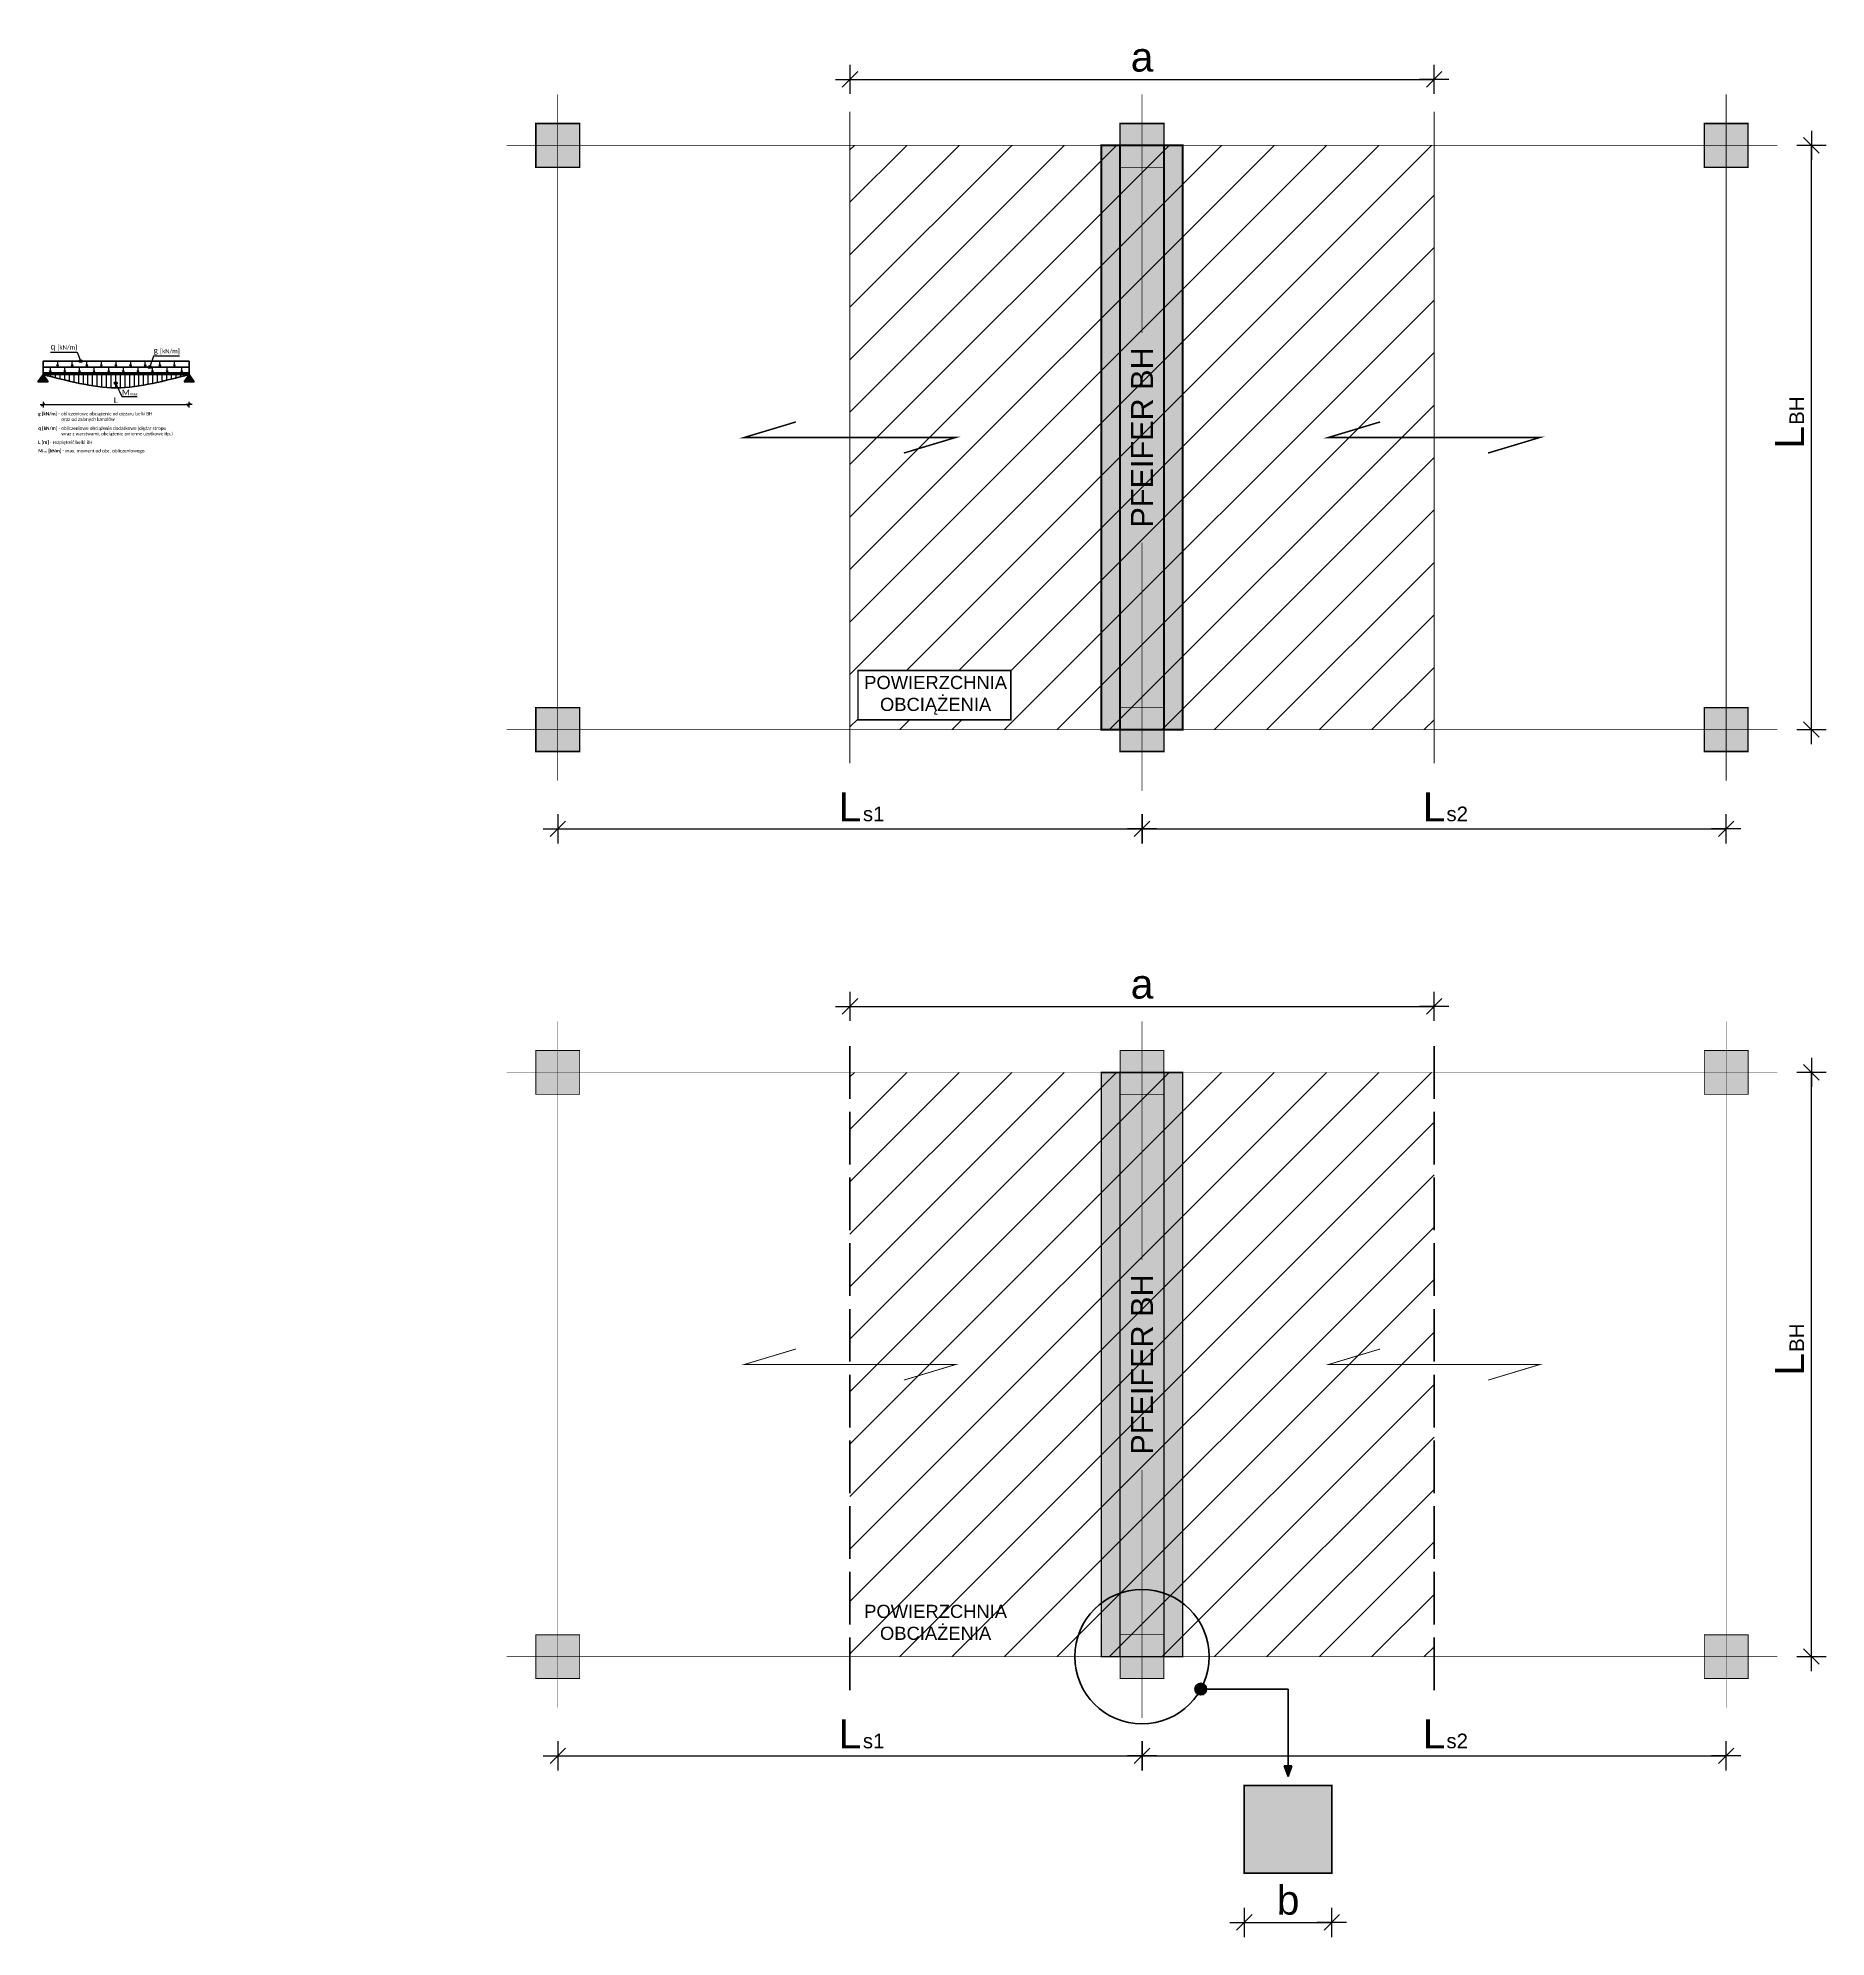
# Model space of a CAD drawing. Header units: millimetres. Extents: x 261817 to 319787, y -328430 to -285760.
# Drawn here: x 261817 to 274060, y -298762 to -285760 of the extents above; entities that cross this region are included whole.
import ezdxf
from ezdxf.enums import TextEntityAlignment as Align

# ---------------------------------------------------------------- set-up
doc = ezdxf.new("R2010")
doc.units = ezdxf.units.MM
doc.linetypes.add('ACAD_ISO02W100', pattern=[15, 12, -3])
doc.linetypes.add('DASHDOT', pattern=[25.4, 12.7, -6.35, 0, -6.35])
doc.layers.get('0').update_dxf_attribs({"lineweight": 0})
for name, color, linetype, lineweight in [('KRESKOWANIE_1', 9, 'Continuous', 0), ('KRESKOWIANIE_2', 8, 'Continuous', 0), ('OZNACZENIA_OPISY', 7, 'Continuous', 5)]:
    doc.layers.add(name, color=color, linetype=linetype, lineweight=lineweight)
doc.layers.add('KRESKOWANIE_3', color=7, linetype='Continuous', lineweight=0, true_color=0xbcc8e6)
doc.styles.add('ARIAL', font='arial.ttf')
doc.dimstyles.new('1-5m', dxfattribs={"dimscale": 2.5, "dimtxt": 4, "dimasz": 0.1, "dimexe": 1, "dimexo": 0, "dimgap": 1, "dimtad": 1, "dimdec": 0, "dimtxsty": 'ARIAL', "dimblk": '1', "dimcen": 2.5, "dimdle": 1, "dimse1": 1, "dimse2": 1, "dimclrd": 1, "dimclrt": 2, "dimadec": 0, "dimazin": 0, "dimtfac": 1, "dimtdec": 0, "dimtix": 1, "dimtmove": 2, "dimatfit": 2, "dimldrblk": 'ARCHTICK', "dimfxl": 1, "dimarcsym": 0})

msp = doc.modelspace()

# ---------------------------------------------------------------- texts
at = {"layer": 'OZNACZENIA_OPISY', "color": 7, "style": 'ARIAL'}
for p in [(269376.59, -288495.1), (269376.59, -294842.43)]:
    msp.add_text('PFEIFER BH', height=150, rotation=90, dxfattribs=at).set_placement(p, align=Align.MIDDLE_CENTER)
at = {"layer": 'OZNACZENIA_OPISY', "lineweight": 20, "style": 'ARIAL'}
for p in [(273909.88, -288408.4), (273909.88, -294755.73)]:
    msp.add_text('BH', height=100, rotation=90, dxfattribs=at).set_placement(p)
for s, p in [('s1', (267465.34, -291122.69)), ('s2', (271461.09, -291122.33)), ('s1', (267465.34, -297470.02)), ('s2', (271461.09, -297469.66))]:
    msp.add_text(s, height=100, dxfattribs=at).set_placement(p)
at = {"layer": 'OZNACZENIA_OPISY', "color": 2, "style": 'ARIAL'}
for s, insert, char_height, attachment_point in [('{\\fCalibri|b0|i0|c238|p34;q \\H0.75x;[kN/m]}', (261994.39, -287877.89), 40, 5), ('{\\fCalibri|b0|i0|c238|p34;g \\H0.75x;[kN/m]}', (262698.81, -287904.46), 40, 5), ('{\\fCalibri|b0|i0|c238|p34;M\\H0.5x;max}', (262444.99, -288187.33), 40, 5), ('{\\fCalibri|b1|i0|c238|p34;g [kN/m] \\fCalibri|b0|i0|c238|p34;- o\\H0.99997x;bliczeniowe obciążenie od ciężaru belki BH\\P                    oraz od zalanych kanałów}', (261818.79, -288386.8), 22.5, 7), ('{\\fCalibri|b1|i0|c238|p34;q [kN/m]\\fCalibri|b0|i0|c238|p34; - o\\H0.99997x;bliczeniowe obciążenie dodatkowe (ciężar stropu\\P                    wraz z warstwami, obciążenie zmienne użytkowe itp.)}', (261818.79, -288486.09), 22.5, 7), ('{\\fCalibri|b1|i0|c238|p34;L [m]\\H0.99997x; \\fCalibri|b0|i0|c238|p34;- rozpiętość belki BH}', (261818.79, -288544.34), 22.5, 7), ('{\\fCalibri|b1|i0|c238|p34;M\\H0.50667x;max\\H1.9737x; [kNm]\\fCalibri|b0|i0|c238|p34;\\H0.99997x; - max. moment od obc. obliczeniowego}', (261818.79, -288603.33), 22.5, 7)]:
    msp.add_mtext(s, dxfattribs=dict(at, insert=insert, char_height=char_height, attachment_point=attachment_point))
at = {"layer": 'OZNACZENIA_OPISY', "lineweight": 20, "char_height": 90, "attachment_point": 5, "style": 'ARIAL'}
for s, insert in [('POWIERZCHNIA OBCIĄŻENIA', (267963.52, -290260.81)), ('POWIERZCHNIA OBCIAŻENIA', (267963.52, -296608.14))]:
    msp.add_mtext_dynamic_manual_height_columns(s, width=312.1799, gutter_width=350, heights=[0], dxfattribs=dict(at, insert=insert))

# ---------------------------------------------------------------- blocks, each defined once
blk = doc.blocks.new('1')
at = {"layer": 'OZNACZENIA_OPISY', "color": 7, "lineweight": 20}
for p, q in [((20, 0), (-20, 0)), ((-10.6, -10.6), (10.6, 10.6)), ((0, -20), (0, 20))]:
    blk.add_line(p, q, dxfattribs=at)
blk = doc.blocks.new('*D2')
at = {"layer": 'Defpoints', "color": 0, "transparency": 16777216}
for p in [(261852, -288065), (262852, -288065), (262852, -288270)]:
    blk.add_point(p, dxfattribs=at)
at = {"layer": 'OZNACZENIA_OPISY', "color": 1, "lineweight": -2, "transparency": 16777216}
blk.add_line((261853, -288270), (262851, -288270), dxfattribs=at)
at = {"layer": 'OZNACZENIA_OPISY', "color": 1, "lineweight": -2, "transparency": 16777216, "rotation": 180}
blk.add_blockref('1', (261852, -288270), dxfattribs=at)
at = {"layer": 'OZNACZENIA_OPISY', "color": 1, "lineweight": -2, "transparency": 16777216}
blk.add_blockref('1', (262852, -288270), dxfattribs=at)
at = {"layer": 'OZNACZENIA_OPISY', "color": 2, "lineweight": 30, "transparency": 16777216, "insert": (262352, -288240), "char_height": 40, "attachment_point": 5, "style": 'ARIAL'}
blk.add_mtext('L', dxfattribs=at)
blk = doc.blocks.new('_ArchTick')
at = {"color": 0, "linetype": 'ByBlock', "const_width": 0.15}
blk.add_lwpolyline([(-0.5, -0.5), (0.5, 0.5)], dxfattribs=at)
blk = doc.blocks.new('*D388')
at = {"layer": 'Defpoints', "color": 0, "transparency": 16777216}
for p in [(265377, -290915), (269377, -290915), (269377, -291174)]:
    blk.add_point(p, dxfattribs=at)
at = {"layer": 'OZNACZENIA_OPISY', "color": 1, "lineweight": -2, "transparency": 16777216}
blk.add_line((265382, -291174), (269372, -291174), dxfattribs=at)
at = {"layer": 'OZNACZENIA_OPISY', "color": 1, "lineweight": -2, "transparency": 16777216, "xscale": 5, "yscale": 5, "zscale": 5, "rotation": 180}
blk.add_blockref('1', (265377, -291174), dxfattribs=at)
at = {"layer": 'OZNACZENIA_OPISY', "color": 1, "lineweight": -2, "transparency": 16777216, "xscale": 5, "yscale": 5, "zscale": 5}
blk.add_blockref('1', (269377, -291174), dxfattribs=at)
at = {"layer": 'OZNACZENIA_OPISY', "color": 2, "lineweight": 20, "transparency": 16777216, "insert": (267377, -291024), "char_height": 200, "attachment_point": 5, "style": 'ARIAL'}
blk.add_mtext('L', dxfattribs=at)
blk = doc.blocks.new('*D389')
at = {"layer": 'Defpoints', "color": 0, "transparency": 16777216}
for p in [(269377, -290915), (273377, -290915), (273377, -291174)]:
    blk.add_point(p, dxfattribs=at)
at = {"layer": 'OZNACZENIA_OPISY', "color": 1, "lineweight": -2, "transparency": 16777216}
blk.add_line((269382, -291174), (273372, -291174), dxfattribs=at)
at = {"layer": 'OZNACZENIA_OPISY', "color": 1, "lineweight": -2, "transparency": 16777216, "xscale": 5, "yscale": 5, "zscale": 5, "rotation": 180}
blk.add_blockref('1', (269377, -291174), dxfattribs=at)
at = {"layer": 'OZNACZENIA_OPISY', "color": 1, "lineweight": -2, "transparency": 16777216, "xscale": 5, "yscale": 5, "zscale": 5}
blk.add_blockref('1', (273377, -291174), dxfattribs=at)
at = {"layer": 'OZNACZENIA_OPISY', "color": 2, "lineweight": 20, "transparency": 16777216, "insert": (271377, -291024), "char_height": 200, "attachment_point": 5, "style": 'ARIAL'}
blk.add_mtext('L', dxfattribs=at)
blk = doc.blocks.new('*D387')
at = {"layer": 'Defpoints', "color": 0, "transparency": 16777216}
for p in [(273727, -286495), (273960, -286495), (273727, -290495)]:
    blk.add_point(p, dxfattribs=at)
at = {"layer": 'OZNACZENIA_OPISY', "color": 1, "lineweight": -2, "transparency": 16777216}
blk.add_line((273960, -290490), (273960, -286500), dxfattribs=at)
at = {"layer": 'OZNACZENIA_OPISY', "color": 1, "lineweight": -2, "transparency": 16777216, "xscale": 5, "yscale": 5, "zscale": 5}
for p, rotation in [((273960, -286495), 90), ((273960, -290495), 270)]:
    blk.add_blockref('1', p, dxfattribs=dict(at, rotation=rotation))
at = {"layer": 'OZNACZENIA_OPISY', "color": 2, "lineweight": 20, "transparency": 16777216, "insert": (273810, -288495), "char_height": 200, "attachment_point": 5, "rotation": 90, "style": 'ARIAL'}
blk.add_mtext('L', dxfattribs=at)
blk = doc.blocks.new('*D390')
at = {"layer": 'Defpoints', "color": 0, "transparency": 16777216}
for p in [(271377, -286043), (267377, -286265), (271377, -286265)]:
    blk.add_point(p, dxfattribs=at)
at = {"layer": 'OZNACZENIA_OPISY', "color": 1, "lineweight": -2, "transparency": 16777216}
blk.add_line((267382, -286043), (271372, -286043), dxfattribs=at)
at = {"layer": 'OZNACZENIA_OPISY', "color": 1, "lineweight": -2, "transparency": 16777216, "xscale": 5, "yscale": 5, "zscale": 5, "rotation": 180}
blk.add_blockref('1', (267377, -286043), dxfattribs=at)
at = {"layer": 'OZNACZENIA_OPISY', "color": 1, "lineweight": -2, "transparency": 16777216, "xscale": 5, "yscale": 5, "zscale": 5}
blk.add_blockref('1', (271377, -286043), dxfattribs=at)
at = {"layer": 'OZNACZENIA_OPISY', "color": 2, "lineweight": 20, "transparency": 16777216, "insert": (269377, -285891), "char_height": 200, "attachment_point": 5, "style": 'ARIAL'}
blk.add_mtext('a', dxfattribs=at)
blk = doc.blocks.new('*D391')
at = {"layer": 'Defpoints', "color": 0, "transparency": 16777216}
for p in [(265377, -297262), (269377, -297262), (269377, -297521)]:
    blk.add_point(p, dxfattribs=at)
at = {"layer": 'OZNACZENIA_OPISY', "color": 1, "lineweight": -2, "transparency": 16777216}
blk.add_line((265382, -297521), (269372, -297521), dxfattribs=at)
at = {"layer": 'OZNACZENIA_OPISY', "color": 1, "lineweight": -2, "transparency": 16777216, "xscale": 5, "yscale": 5, "zscale": 5, "rotation": 180}
blk.add_blockref('1', (265377, -297521), dxfattribs=at)
at = {"layer": 'OZNACZENIA_OPISY', "color": 1, "lineweight": -2, "transparency": 16777216, "xscale": 5, "yscale": 5, "zscale": 5}
blk.add_blockref('1', (269377, -297521), dxfattribs=at)
at = {"layer": 'OZNACZENIA_OPISY', "color": 2, "lineweight": 20, "transparency": 16777216, "insert": (267377, -297371), "char_height": 200, "attachment_point": 5, "style": 'ARIAL'}
blk.add_mtext('L', dxfattribs=at)
blk = doc.blocks.new('*D392')
at = {"layer": 'Defpoints', "color": 0, "transparency": 16777216}
for p in [(269377, -297262), (273377, -297262), (273377, -297521)]:
    blk.add_point(p, dxfattribs=at)
at = {"layer": 'OZNACZENIA_OPISY', "color": 1, "lineweight": -2, "transparency": 16777216}
blk.add_line((269382, -297521), (273372, -297521), dxfattribs=at)
at = {"layer": 'OZNACZENIA_OPISY', "color": 1, "lineweight": -2, "transparency": 16777216, "xscale": 5, "yscale": 5, "zscale": 5, "rotation": 180}
blk.add_blockref('1', (269377, -297521), dxfattribs=at)
at = {"layer": 'OZNACZENIA_OPISY', "color": 1, "lineweight": -2, "transparency": 16777216, "xscale": 5, "yscale": 5, "zscale": 5}
blk.add_blockref('1', (273377, -297521), dxfattribs=at)
at = {"layer": 'OZNACZENIA_OPISY', "color": 2, "lineweight": 20, "transparency": 16777216, "insert": (271377, -297371), "char_height": 200, "attachment_point": 5, "style": 'ARIAL'}
blk.add_mtext('L', dxfattribs=at)
blk = doc.blocks.new('*D393')
at = {"layer": 'Defpoints', "color": 0, "transparency": 16777216}
for p in [(273727, -292842), (273960, -292842), (273727, -296842)]:
    blk.add_point(p, dxfattribs=at)
at = {"layer": 'OZNACZENIA_OPISY', "color": 1, "lineweight": -2, "transparency": 16777216}
blk.add_line((273960, -296837), (273960, -292847), dxfattribs=at)
at = {"layer": 'OZNACZENIA_OPISY', "color": 1, "lineweight": -2, "transparency": 16777216, "xscale": 5, "yscale": 5, "zscale": 5}
for p, rotation in [((273960, -292842), 90), ((273960, -296842), 270)]:
    blk.add_blockref('1', p, dxfattribs=dict(at, rotation=rotation))
at = {"layer": 'OZNACZENIA_OPISY', "color": 2, "lineweight": 20, "transparency": 16777216, "insert": (273810, -294842), "char_height": 200, "attachment_point": 5, "rotation": 90, "style": 'ARIAL'}
blk.add_mtext('L', dxfattribs=at)
blk = doc.blocks.new('*D394')
at = {"layer": 'Defpoints', "color": 0, "transparency": 16777216}
for p in [(271377, -292390), (267377, -292612), (271377, -292612)]:
    blk.add_point(p, dxfattribs=at)
at = {"layer": 'OZNACZENIA_OPISY', "color": 1, "lineweight": -2, "transparency": 16777216}
blk.add_line((267382, -292390), (271372, -292390), dxfattribs=at)
at = {"layer": 'OZNACZENIA_OPISY', "color": 1, "lineweight": -2, "transparency": 16777216, "xscale": 5, "yscale": 5, "zscale": 5, "rotation": 180}
blk.add_blockref('1', (267377, -292390), dxfattribs=at)
at = {"layer": 'OZNACZENIA_OPISY', "color": 1, "lineweight": -2, "transparency": 16777216, "xscale": 5, "yscale": 5, "zscale": 5}
blk.add_blockref('1', (271377, -292390), dxfattribs=at)
at = {"layer": 'OZNACZENIA_OPISY', "color": 2, "lineweight": 20, "transparency": 16777216, "insert": (269377, -292238), "char_height": 200, "attachment_point": 5, "style": 'ARIAL'}
blk.add_mtext('a', dxfattribs=at)
blk = doc.blocks.new('*D395')
at = {"layer": 'Defpoints', "color": 0, "transparency": 16777216}
for p in [(270077, -298324), (270677, -298324), (270677, -298662)]:
    blk.add_point(p, dxfattribs=at)
at = {"layer": 'OZNACZENIA_OPISY', "color": 1, "lineweight": -2, "transparency": 16777216}
blk.add_line((270082, -298662), (270672, -298662), dxfattribs=at)
at = {"layer": 'OZNACZENIA_OPISY', "color": 1, "lineweight": -2, "transparency": 16777216, "xscale": 5, "yscale": 5, "zscale": 5, "rotation": 180}
blk.add_blockref('1', (270077, -298662), dxfattribs=at)
at = {"layer": 'OZNACZENIA_OPISY', "color": 1, "lineweight": -2, "transparency": 16777216, "xscale": 5, "yscale": 5, "zscale": 5}
blk.add_blockref('1', (270677, -298662), dxfattribs=at)
at = {"layer": 'OZNACZENIA_OPISY', "color": 2, "lineweight": 20, "transparency": 16777216, "insert": (270377, -298510), "char_height": 200, "attachment_point": 5, "style": 'ARIAL'}
blk.add_mtext('b', dxfattribs=at)

# ---------------------------------------------------------------- dimensions: what is measured, and where the dimension line sits
at = {"layer": 'OZNACZENIA_OPISY', "color": 3, "lineweight": 20}
for base, p1, p2, text, picture, middle in [((271376.59, -286042.59), (267376.59, -286265.1), (271376.59, -286265.1), 'a', '*D390', (269376.59, -285890.95)), ((269376.59, -291173.79), (265376.59, -290915.1), (269376.59, -290915.1), 'L', '*D388', (267376.59, -291023.79)), ((273376.59, -291173.79), (269376.59, -290915.1), (273376.59, -290915.1), 'L', '*D389', (271376.59, -291023.79)), ((271376.59, -292389.92), (267376.59, -292612.43), (271376.59, -292612.43), 'a', '*D394', (269376.59, -292238.28)), ((269376.59, -297521.12), (265376.59, -297262.43), (269376.59, -297262.43), 'L', '*D391', (267376.59, -297371.12)), ((273376.59, -297521.12), (269376.59, -297262.43), (273376.59, -297262.43), 'L', '*D392', (271376.59, -297371.12)), ((270676.59, -298662.06), (270076.59, -298324.16), (270676.59, -298324.16), 'b', '*D395', (270376.59, -298510.42))]:
    dim = msp.add_linear_dim(base=base, p1=p1, p2=p2, text=text, dimstyle='1-5m', override={"dimscale": 50}, dxfattribs=at)
    dim.commit()
    dim.dimension.update_dxf_attribs({"geometry": picture, "text_midpoint": middle})
for base, p1, p2, picture, middle in [((273960.12, -286495.1), (273726.59, -290495.1), (273726.59, -286495.1), '*D387', (273810.12, -288495.1)), ((273960.12, -292842.43), (273726.59, -296842.43), (273726.59, -292842.43), '*D393', (273810.12, -294842.43))]:
    dim = msp.add_linear_dim(base=base, p1=p1, p2=p2, angle=90, text='L', dimstyle='1-5m', override={"dimscale": 50}, dxfattribs=at)
    dim.commit()
    dim.dimension.update_dxf_attribs({"geometry": picture, "text_midpoint": middle})
at = {"layer": 'OZNACZENIA_OPISY', "color": 3, "lineweight": 30}
dim = msp.add_linear_dim(base=(262852.39, -288270.39), p1=(261852.39, -288064.68), p2=(262852.39, -288064.68), text='L', dimstyle='1-5m', override={"dimscale": 10}, dxfattribs=at)
dim.commit()
dim.dimension.update_dxf_attribs({"geometry": '*D2', "text_midpoint": (262352.39, -288240.39)})

# ---------------------------------------------------------------- hatches: boundary and pattern name
at = {"layer": 'KRESKOWANIE_1'}
h = msp.add_hatch(color=256, dxfattribs=at)
h.dxf.hatch_style = 1
h.paths.add_polyline_path([(265526.59, -286345.1), (265376.59, -286345.1), (265376.59, -286495.1), (265526.59, -286495.1)])
h.paths.add_polyline_path([(265376.59, -286345.1), (265226.59, -286345.1), (265226.59, -286495.1), (265376.59, -286495.1)])
h.paths.add_polyline_path([(265376.59, -286495.1), (265226.59, -286495.1), (265226.59, -286645.1), (265376.59, -286645.1)])
h.paths.add_polyline_path([(265526.59, -286495.1), (265376.59, -286495.1), (265376.59, -286645.1), (265526.59, -286645.1)])
h = msp.add_hatch(color=256, dxfattribs=at)
h.dxf.hatch_style = 1
h.paths.add_polyline_path([(269526.59, -286345.1), (269376.59, -286345.1), (269376.59, -286495.1), (269526.59, -286495.1)])
h.paths.add_polyline_path([(269376.59, -286345.1), (269226.59, -286345.1), (269226.59, -286495.1), (269376.59, -286495.1)])
h.paths.add_polyline_path([(269376.59, -286495.1), (269226.59, -286495.1), (269226.59, -286645.1), (269376.59, -286645.1)])
h.paths.add_polyline_path([(269526.59, -286495.1), (269376.59, -286495.1), (269376.59, -286645.1), (269526.59, -286645.1)])
h = msp.add_hatch(color=256, dxfattribs=at)
h.dxf.hatch_style = 1
h.paths.add_polyline_path([(273526.59, -286345.1), (273376.59, -286345.1), (273376.59, -286495.1), (273526.59, -286495.1)])
h.paths.add_polyline_path([(273376.59, -286345.1), (273226.59, -286345.1), (273226.59, -286495.1), (273376.59, -286495.1)])
h.paths.add_polyline_path([(273376.59, -286495.1), (273226.59, -286495.1), (273226.59, -286645.1), (273376.59, -286645.1)])
h.paths.add_polyline_path([(273526.59, -286495.1), (273376.59, -286495.1), (273376.59, -286645.1), (273526.59, -286645.1)])
h = msp.add_hatch(color=256, dxfattribs=at)
h.dxf.hatch_style = 1
h.paths.add_polyline_path([(262100.16, -287972.68, 1), (262120.16, -287972.68, 1)])
h = msp.add_hatch(color=256, dxfattribs=at)
h.dxf.hatch_style = 1
h.paths.add_polyline_path([(261852.39, -288064.68), (261817.39, -288114.68), (261852.39, -288114.68), (261887.39, -288114.68)])
h = msp.add_hatch(color=256, dxfattribs=at)
h.dxf.hatch_style = 1
h.paths.add_polyline_path([(262852.39, -288052.68), (261852.39, -288052.68), (261852.39, -288064.68), (262852.39, -288064.68)])
h = msp.add_hatch(color=256, dxfattribs=at)
h.dxf.hatch_style = 1
h.paths.add_polyline_path([(262353.19, -288113.97, 0.52335227), (262339.68, -288123.34), (262349.68, -288123.34)])
h.paths.add_polyline_path([(262353.19, -288113.97), (262349.68, -288123.34), (262359.68, -288123.34, 0.31289397)])
h.paths.add_polyline_path([(262359.68, -288123.34), (262349.68, -288123.34), (262339.68, -288123.34, 1)])
h = msp.add_hatch(color=256, dxfattribs=at)
h.dxf.hatch_style = 1
h.paths.add_polyline_path([(262584.9, -288003.32, 0.52335227), (262571.4, -288012.68), (262581.4, -288012.68)])
h.paths.add_polyline_path([(262584.9, -288003.32), (262581.4, -288012.68), (262591.4, -288012.68, 0.31289397)])
h.paths.add_polyline_path([(262591.4, -288012.68), (262581.4, -288012.68), (262571.4, -288012.68, 1)])
h = msp.add_hatch(color=256, dxfattribs=at)
h.dxf.hatch_style = 1
h.paths.add_polyline_path([(262852.39, -288064.68), (262887.39, -288114.68), (262852.39, -288114.68), (262817.39, -288114.68)])
h = msp.add_hatch(color=256, dxfattribs=at)
h.dxf.hatch_style = 1
h.paths.add_polyline_path([(265526.59, -290345.1), (265376.59, -290345.1), (265376.59, -290495.1), (265526.59, -290495.1)])
h.paths.add_polyline_path([(265376.59, -290345.1), (265226.59, -290345.1), (265226.59, -290495.1), (265376.59, -290495.1)])
h.paths.add_polyline_path([(265376.59, -290495.1), (265226.59, -290495.1), (265226.59, -290645.1), (265376.59, -290645.1)])
h.paths.add_polyline_path([(265526.59, -290495.1), (265376.59, -290495.1), (265376.59, -290645.1), (265526.59, -290645.1)])
h = msp.add_hatch(color=256, dxfattribs=at)
h.dxf.hatch_style = 1
h.paths.add_polyline_path([(269526.59, -290345.1), (269376.59, -290345.1), (269376.59, -290495.1), (269526.59, -290495.1)])
h.paths.add_polyline_path([(269376.59, -290345.1), (269226.59, -290345.1), (269226.59, -290495.1), (269376.59, -290495.1)])
h.paths.add_polyline_path([(269376.59, -290495.1), (269226.59, -290495.1), (269226.59, -290645.1), (269376.59, -290645.1)])
h.paths.add_polyline_path([(269526.59, -290495.1), (269376.59, -290495.1), (269376.59, -290645.1), (269526.59, -290645.1)])
h = msp.add_hatch(color=256, dxfattribs=at)
h.dxf.hatch_style = 1
h.paths.add_polyline_path([(273526.59, -290345.1), (273376.59, -290345.1), (273376.59, -290495.1), (273526.59, -290495.1)])
h.paths.add_polyline_path([(273376.59, -290345.1), (273226.59, -290345.1), (273226.59, -290495.1), (273376.59, -290495.1)])
h.paths.add_polyline_path([(273376.59, -290495.1), (273226.59, -290495.1), (273226.59, -290645.1), (273376.59, -290645.1)])
h.paths.add_polyline_path([(273526.59, -290495.1), (273376.59, -290495.1), (273376.59, -290645.1), (273526.59, -290645.1)])
h = msp.add_hatch(color=256, dxfattribs=at)
h.dxf.hatch_style = 1
h.paths.add_polyline_path([(265526.59, -292692.43), (265376.59, -292692.43), (265376.59, -292842.43), (265526.59, -292842.43)])
h.paths.add_polyline_path([(265376.59, -292692.43), (265226.59, -292692.43), (265226.59, -292842.43), (265376.59, -292842.43)])
h.paths.add_polyline_path([(265376.59, -292842.43), (265226.59, -292842.43), (265226.59, -292992.43), (265376.59, -292992.43)])
h.paths.add_polyline_path([(265526.59, -292842.43), (265376.59, -292842.43), (265376.59, -292992.43), (265526.59, -292992.43)])
h = msp.add_hatch(color=256, dxfattribs=at)
h.dxf.hatch_style = 1
h.paths.add_polyline_path([(269526.59, -292692.43), (269376.59, -292692.43), (269376.59, -292842.43), (269526.59, -292842.43)])
h.paths.add_polyline_path([(269376.59, -292692.43), (269226.59, -292692.43), (269226.59, -292842.43), (269376.59, -292842.43)])
h.paths.add_polyline_path([(269376.59, -292842.43), (269226.59, -292842.43), (269226.59, -292992.43), (269376.59, -292992.43)])
h.paths.add_polyline_path([(269526.59, -292842.43), (269376.59, -292842.43), (269376.59, -292992.43), (269526.59, -292992.43)])
h = msp.add_hatch(color=256, dxfattribs=at)
h.dxf.hatch_style = 1
h.paths.add_polyline_path([(273526.59, -292692.43), (273376.59, -292692.43), (273376.59, -292842.43), (273526.59, -292842.43)])
h.paths.add_polyline_path([(273376.59, -292692.43), (273226.59, -292692.43), (273226.59, -292842.43), (273376.59, -292842.43)])
h.paths.add_polyline_path([(273376.59, -292842.43), (273226.59, -292842.43), (273226.59, -292992.43), (273376.59, -292992.43)])
h.paths.add_polyline_path([(273526.59, -292842.43), (273376.59, -292842.43), (273376.59, -292992.43), (273526.59, -292992.43)])
h = msp.add_hatch(color=256, dxfattribs=at)
h.dxf.hatch_style = 1
h.paths.add_polyline_path([(265526.59, -296692.43), (265376.59, -296692.43), (265376.59, -296842.43), (265526.59, -296842.43)])
h.paths.add_polyline_path([(265376.59, -296692.43), (265226.59, -296692.43), (265226.59, -296842.43), (265376.59, -296842.43)])
h.paths.add_polyline_path([(265376.59, -296842.43), (265226.59, -296842.43), (265226.59, -296992.43), (265376.59, -296992.43)])
h.paths.add_polyline_path([(265526.59, -296842.43), (265376.59, -296842.43), (265376.59, -296992.43), (265526.59, -296992.43)])
h = msp.add_hatch(color=256, dxfattribs=at)
h.dxf.hatch_style = 1
h.paths.add_polyline_path([(269526.59, -296692.43), (269376.59, -296692.43), (269376.59, -296842.43), (269526.59, -296842.43)])
h.paths.add_polyline_path([(269376.59, -296692.43), (269226.59, -296692.43), (269226.59, -296842.43), (269376.59, -296842.43)])
h.paths.add_polyline_path([(269376.59, -296842.43), (269226.59, -296842.43), (269226.59, -296992.43), (269376.59, -296992.43)])
h.paths.add_polyline_path([(269526.59, -296842.43), (269376.59, -296842.43), (269376.59, -296992.43), (269526.59, -296992.43)])
h = msp.add_hatch(color=256, dxfattribs=at)
h.dxf.hatch_style = 1
h.paths.add_polyline_path([(273526.59, -296692.43), (273376.59, -296692.43), (273376.59, -296842.43), (273526.59, -296842.43)])
h.paths.add_polyline_path([(273376.59, -296692.43), (273226.59, -296692.43), (273226.59, -296842.43), (273376.59, -296842.43)])
h.paths.add_polyline_path([(273376.59, -296842.43), (273226.59, -296842.43), (273226.59, -296992.43), (273376.59, -296992.43)])
h.paths.add_polyline_path([(273526.59, -296842.43), (273376.59, -296842.43), (273376.59, -296992.43), (273526.59, -296992.43)])
h = msp.add_hatch(color=256, dxfattribs=at)
h.dxf.hatch_style = 1
h.paths.add_polyline_path([(270676.59, -297724.16), (270376.59, -297724.16), (270376.59, -298024.16), (270676.59, -298024.16)])
h.paths.add_polyline_path([(270376.59, -297724.16), (270076.59, -297724.16), (270076.59, -298024.16), (270376.59, -298024.16)])
h.paths.add_polyline_path([(270376.59, -298024.16), (270076.59, -298024.16), (270076.59, -298324.16), (270376.59, -298324.16)])
h.paths.add_polyline_path([(270676.59, -298024.16), (270376.59, -298024.16), (270376.59, -298324.16), (270676.59, -298324.16)])
at = {"layer": 'KRESKOWANIE_3'}
h = msp.add_hatch(color=256, dxfattribs=at)
h.dxf.hatch_style = 1
h.paths.add_polyline_path([(269654.59, -286495.1), (269526.59, -286495.1), (269526.59, -290495.1), (269654.59, -290495.1)])
h.paths.add_polyline_path([(269098.59, -290495.1), (269226.59, -290495.1), (269226.59, -286495.1), (269098.59, -286495.1)])
h = msp.add_hatch(color=256, dxfattribs=at)
h.dxf.hatch_style = 1
h.paths.add_polyline_path([(269654.59, -292842.43), (269526.59, -292842.43), (269526.59, -296842.43), (269654.59, -296842.43)])
h.paths.add_polyline_path([(269098.59, -296842.43), (269226.59, -296842.43), (269226.59, -292842.43), (269098.59, -292842.43)])
at = {"layer": 'KRESKOWIANIE_2'}
h = msp.add_hatch(dxfattribs=at)
h.set_pattern_fill('ANSI31', color=256, scale=80)
h.paths.add_polyline_path([(271376.59, -286495.1), (267376.59, -286495.1), (267376.59, -290495.1), (271376.59, -290495.1)])
h.paths.add_polyline_path([(267432.7, -290427.94), (267432.7, -290090.33), (268478.66, -290090.33), (268478.66, -290427.94)])
h = msp.add_hatch(color=256, dxfattribs=at)
h.dxf.hatch_style = 1
h.paths.add_polyline_path([(269526.59, -286495.1), (269226.59, -286495.1), (269226.59, -290495.1), (269526.59, -290495.1)])
h = msp.add_hatch(dxfattribs=at)
h.set_pattern_fill('ANSI31', color=256, scale=80)
h.set_pattern_definition([(45, (0, -6347.33), (-179.60512, 179.60512), [])])
h.paths.add_polyline_path([(271376.59, -292842.43), (267376.59, -292842.43), (267376.59, -296842.43), (271376.59, -296842.43)])
h = msp.add_hatch(color=256, dxfattribs=at)
h.dxf.hatch_style = 1
h.paths.add_polyline_path([(269526.59, -292842.43), (269226.59, -292842.43), (269226.59, -296842.43), (269526.59, -296842.43)])
h = msp.add_hatch(color=256, dxfattribs=at)
h.dxf.hatch_style = 1
h.paths.add_polyline_path([(269739.18, -297064.83, 1), (269819.18, -297064.83, 1)])
h = msp.add_hatch(color=256, dxfattribs=at)
h.dxf.hatch_style = 1
h.paths.add_polyline_path([(270403.08, -297590.04), (270376.59, -297590.04), (270350.11, -297590.04), (270376.59, -297663.03)])
at = {"layer": 'OZNACZENIA_OPISY'}
h = msp.add_hatch(color=256, dxfattribs=at)
h.dxf.hatch_style = 1
h.paths.add_polyline_path([(261947.01, -287998.72), (261952.39, -288012.68), (261957.77, -287998.72)])
h = msp.add_hatch(color=256, dxfattribs=at)
h.dxf.hatch_style = 1
h.paths.add_polyline_path([(262047.01, -287998.72), (262052.39, -288012.68), (262057.77, -287998.72)])
h = msp.add_hatch(color=256, dxfattribs=at)
h.dxf.hatch_style = 1
h.paths.add_polyline_path([(262147.01, -287998.72), (262152.39, -288012.68), (262157.77, -287998.72)])
h = msp.add_hatch(color=256, dxfattribs=at)
h.dxf.hatch_style = 1
h.paths.add_polyline_path([(262247.01, -287998.72), (262252.39, -288012.68), (262257.77, -287998.72)])
h = msp.add_hatch(color=256, dxfattribs=at)
h.dxf.hatch_style = 1
h.paths.add_polyline_path([(262347.01, -287998.72), (262352.39, -288012.68), (262357.77, -287998.72)])
h = msp.add_hatch(color=256, dxfattribs=at)
h.dxf.hatch_style = 1
h.paths.add_polyline_path([(262447.01, -287998.72), (262452.39, -288012.68), (262457.77, -287998.72)])
h = msp.add_hatch(color=256, dxfattribs=at)
h.dxf.hatch_style = 1
h.paths.add_polyline_path([(262547.01, -287998.72), (262552.39, -288012.68), (262557.77, -287998.72)])
h = msp.add_hatch(color=256, dxfattribs=at)
h.dxf.hatch_style = 1
h.paths.add_polyline_path([(262647.01, -287998.72), (262652.39, -288012.68), (262657.77, -287998.72)])
h = msp.add_hatch(color=256, dxfattribs=at)
h.dxf.hatch_style = 1
h.paths.add_polyline_path([(262747.01, -287998.72), (262752.39, -288012.68), (262757.77, -287998.72)])
h = msp.add_hatch(dxfattribs=at)
h.set_pattern_fill('ANSI31', color=256, scale=10, angle=45)
edge = h.paths.add_edge_path()
edge.add_spline(control_points=[(261852.39, -288064.68), (261935.28, -288086.03), (262099.35, -288128.29), (262352.39, -288167.74), (262605.43, -288128.29), (262769.5, -288086.03), (262852.39, -288064.68)], knot_values=[0, 0, 0, 0, 257.09920264, 508.89276888, 760.68633512, 1017.78553777, 1017.78553777, 1017.78553777, 1017.78553777], degree=3, periodic=0)
edge.add_line((262852.39, -288064.68), (261852.39, -288064.68))
h = msp.add_hatch(color=256, dxfattribs=at)
h.dxf.hatch_style = 1
h.paths.add_polyline_path([(261907.77, -288038.72), (261897.01, -288038.72), (261902.39, -288052.68)])
h = msp.add_hatch(color=256, dxfattribs=at)
h.dxf.hatch_style = 1
h.paths.add_polyline_path([(262007.77, -288038.72), (261997.01, -288038.72), (262002.39, -288052.68)])
h = msp.add_hatch(color=256, dxfattribs=at)
h.dxf.hatch_style = 1
h.paths.add_polyline_path([(262107.77, -288038.72), (262097.01, -288038.72), (262102.39, -288052.68)])
h = msp.add_hatch(color=256, dxfattribs=at)
h.dxf.hatch_style = 1
h.paths.add_polyline_path([(262207.77, -288038.72), (262197.01, -288038.72), (262202.39, -288052.68)])
h = msp.add_hatch(color=256, dxfattribs=at)
h.dxf.hatch_style = 1
h.paths.add_polyline_path([(262307.77, -288038.72), (262297.01, -288038.72), (262302.39, -288052.68)])
h = msp.add_hatch(color=256, dxfattribs=at)
h.dxf.hatch_style = 1
h.paths.add_polyline_path([(262407.77, -288038.72), (262397.01, -288038.72), (262402.39, -288052.68)])
h = msp.add_hatch(color=256, dxfattribs=at)
h.dxf.hatch_style = 1
h.paths.add_polyline_path([(262507.77, -288038.72), (262497.01, -288038.72), (262502.39, -288052.68)])
h = msp.add_hatch(color=256, dxfattribs=at)
h.dxf.hatch_style = 1
h.paths.add_polyline_path([(262607.77, -288038.72), (262597.01, -288038.72), (262602.39, -288052.68)])
h = msp.add_hatch(color=256, dxfattribs=at)
h.dxf.hatch_style = 1
h.paths.add_polyline_path([(262707.77, -288038.72), (262697.01, -288038.72), (262702.39, -288052.68)])
h = msp.add_hatch(color=256, dxfattribs=at)
h.dxf.hatch_style = 1
h.paths.add_polyline_path([(262807.77, -288038.72), (262797.01, -288038.72), (262802.39, -288052.68)])

# ---------------------------------------------------------------- linework, layer by layer
at = {"color": 3, "lineweight": 30}
for p, q in [((261817.39, -288114.68), (261852.39, -288064.68)), ((261852.39, -288114.68), (261817.39, -288114.68)), ((261852.39, -288052.68), (261852.39, -288064.68)), ((261887.39, -288114.68), (261852.39, -288064.68)), ((261852.39, -288114.68), (261887.39, -288114.68)), ((262817.39, -288114.68), (262852.39, -288064.68)), ((262852.39, -288114.68), (262817.39, -288114.68)), ((262852.39, -288052.68), (262852.39, -288064.68)), ((262887.39, -288114.68), (262852.39, -288064.68)), ((262852.39, -288114.68), (262887.39, -288114.68)), ((270376.59, -297064.83), (269819.18, -297064.83)), ((270376.59, -297590.04), (270376.59, -297064.83)), ((270376.59, -297663.03), (270350.11, -297590.04)), ((270350.11, -297590.04), (270376.59, -297590.04)), ((270376.59, -297663.03), (270403.08, -297590.04)), ((270403.08, -297590.04), (270376.59, -297590.04))]:
    msp.add_line(p, q, dxfattribs=at)
at = {"color": 2, "linetype": 'DASHDOT', "ltscale": 13}
for points, const_width in [([(265376.59, -286145.1), (265376.59, -290845.1)], 5), ([(269376.59, -286145.1), (269376.59, -287779.88)], 5), ([(273376.59, -286145.1), (273376.59, -290845.1)], 5), ([(265026.59, -286495.1), (273726.59, -286495.1)], 5), ([(269376.59, -289216.17), (269376.59, -290915.1)], 5), ([(273726.59, -290495.1), (265026.59, -290495.1)], 5), ([(265376.59, -292492.43), (265376.59, -297192.43)], 3.5), ([(269376.59, -292492.43), (269376.59, -294127.21)], 3.5), ([(273376.59, -292492.43), (273376.59, -297192.43)], 3.5), ([(265026.59, -292842.43), (273726.59, -292842.43)], 3.5), ([(269376.59, -295563.5), (269376.59, -297262.43)], 3.5), ([(273726.59, -296842.43), (265026.59, -296842.43)], 3.5)]:
    msp.add_lwpolyline(points, dxfattribs=dict(at, const_width=const_width))
at = {"color": 3, "linetype": 'ACAD_ISO02W100', "lineweight": 30, "ltscale": 30, "const_width": 7}
for points in [[(267376.59, -290725.1), (267376.59, -286265.1)], [(271376.59, -290725.1), (271376.59, -286265.1)]]:
    msp.add_lwpolyline(points, dxfattribs=at)
at = {"color": 3, "lineweight": 30}
for points, const_width in [([(265226.59, -286345.1), (265526.59, -286345.1), (265526.59, -286645.1), (265226.59, -286645.1)], 10), ([(273226.59, -286345.1), (273526.59, -286345.1), (273526.59, -286645.1), (273226.59, -286645.1)], 10), ([(269098.59, -286495.1), (269226.59, -286495.1), (269226.59, -290495.1), (269098.59, -290495.1)], 14), ([(269654.59, -286495.1), (269526.59, -286495.1), (269526.59, -290495.1), (269654.59, -290495.1)], 14), ([(267432.7, -290090.33), (268478.66, -290090.33), (268478.66, -290427.94), (267432.7, -290427.94)], 10), ([(265226.59, -290345.1), (265526.59, -290345.1), (265526.59, -290645.1), (265226.59, -290645.1)], 10), ([(273226.59, -290345.1), (273526.59, -290345.1), (273526.59, -290645.1), (273226.59, -290645.1)], 10), ([(265226.59, -292692.43), (265526.59, -292692.43), (265526.59, -292992.43), (265226.59, -292992.43)], 6), ([(273226.59, -292692.43), (273526.59, -292692.43), (273526.59, -292992.43), (273226.59, -292992.43)], 6), ([(269098.59, -292842.43), (269226.59, -292842.43), (269226.59, -296842.43), (269098.59, -296842.43)], 10), ([(269654.59, -292842.43), (269526.59, -292842.43), (269526.59, -296842.43), (269654.59, -296842.43)], 10), ([(265226.59, -296692.43), (265526.59, -296692.43), (265526.59, -296992.43), (265226.59, -296992.43)], 6), ([(273226.59, -296692.43), (273526.59, -296692.43), (273526.59, -296992.43), (273226.59, -296992.43)], 6), ([(270076.59, -297724.16), (270676.59, -297724.16), (270676.59, -298324.16), (270076.59, -298324.16)], 12)]:
    msp.add_lwpolyline(points, close=True, dxfattribs=dict(at, const_width=const_width))
for points, const_width in [([(269226.59, -286495.1), (269226.59, -286345.1), (269526.59, -286345.1), (269526.59, -286495.1)], 10), ([(269226.59, -286495.1), (269526.59, -286495.1), (269526.59, -290495.1), (269226.59, -290495.1), (269226.59, -286495.1)], 14), ([(267007.11, -288388.52), (266652.72, -288495.1), (268100.47, -288495.1), (267746.08, -288601.68)], 10), ([(271007.11, -288388.52), (270652.72, -288495.1), (272100.47, -288495.1), (271746.08, -288601.68)], 10), ([(269226.59, -290495.1), (269226.59, -290645.1), (269526.59, -290645.1), (269526.59, -290495.1)], 10), ([(269226.59, -292842.43), (269226.59, -292692.43), (269526.59, -292692.43), (269526.59, -292842.43)], 6), ([(269226.59, -292842.43), (269526.59, -292842.43), (269526.59, -296842.43), (269226.59, -296842.43), (269226.59, -292842.43)], 10), ([(267007.11, -294735.85), (266652.72, -294842.43), (268100.47, -294842.43), (267746.08, -294949)], 6), ([(271007.11, -294735.85), (270652.72, -294842.43), (272100.47, -294842.43), (271746.08, -294949)], 6), ([(269226.59, -296842.43), (269226.59, -296992.43), (269526.59, -296992.43), (269526.59, -296842.43)], 6)]:
    msp.add_lwpolyline(points, dxfattribs=dict(at, const_width=const_width))
at = {"color": 3, "linetype": 'ACAD_ISO02W100', "lineweight": 30, "ltscale": 5, "const_width": 3.5}
for points in [[(269526.59, -286495.1), (269526.59, -286645.1), (269226.59, -286645.1), (269226.59, -286495.1)], [(269526.59, -290495.1), (269526.59, -290345.1), (269226.59, -290345.1), (269226.59, -290495.1)], [(269526.59, -292842.43), (269526.59, -292992.43), (269226.59, -292992.43), (269226.59, -292842.43)], [(269526.59, -296842.43), (269526.59, -296692.43), (269226.59, -296692.43), (269226.59, -296842.43)]]:
    msp.add_lwpolyline(points, dxfattribs=at)
at = {"color": 3, "lineweight": 30}
for points in [[(261852.39, -288012.68), (261852.39, -287972.68), (262100.16, -287972.68)], [(262120.16, -287972.68), (262852.39, -287972.68), (262852.39, -288012.68)], [(261852.39, -288052.68), (261852.39, -288012.68), (262571.4, -288012.68)], [(261852.39, -288052.68), (262852.39, -288052.68)], [(261852.39, -288064.68), (262852.39, -288064.68)], [(262591.4, -288012.68), (262852.39, -288012.68), (262852.39, -288052.68)]]:
    msp.add_lwpolyline(points, dxfattribs=at)
at = {"color": 3, "linetype": 'ACAD_ISO02W100', "lineweight": 30, "ltscale": 30}
for points in [[(267376.59, -297072.43), (267376.59, -292612.43)], [(271376.59, -297072.43), (271376.59, -292612.43)]]:
    msp.add_lwpolyline(points, dxfattribs=at)
at = {"color": 3, "lineweight": 30}
for centre, radius in [((269376.59, -296842.43), 459.94), ((269779.18, -297064.83), 40)]:
    msp.add_circle(centre, radius, dxfattribs=at)
msp.add_spline([(261852.39, -288064.68), (262102.39, -288124.68), (262352.39, -288154.68), (262602.39, -288124.68), (262852.39, -288064.68)], degree=3, dxfattribs=at)
at = {"layer": 'OZNACZENIA_OPISY'}
for p, q in [((261903.69, -287911.67), (262085.66, -287911.67)), ((261952.39, -288012.68), (261947.01, -287998.72)), ((261947.01, -287998.72), (261957.77, -287998.72)), ((261952.39, -287998.72), (261952.39, -287972.68)), ((261952.39, -288012.68), (261957.77, -287998.72)), ((262052.39, -288012.68), (262047.01, -287998.72)), ((262047.01, -287998.72), (262057.77, -287998.72)), ((262052.39, -287998.72), (262052.39, -287972.68)), ((262052.39, -288012.68), (262057.77, -287998.72)), ((262085.66, -287911.67), (262106.43, -287963.4)), ((262152.39, -288012.68), (262147.01, -287998.72)), ((262147.01, -287998.72), (262157.77, -287998.72)), ((262152.39, -287998.72), (262152.39, -287972.68)), ((262152.39, -288012.68), (262157.77, -287998.72)), ((262252.39, -288012.68), (262247.01, -287998.72)), ((262247.01, -287998.72), (262257.77, -287998.72)), ((262252.39, -287998.72), (262252.39, -287972.68)), ((262252.39, -288012.68), (262257.77, -287998.72)), ((262352.39, -288012.68), (262347.01, -287998.72)), ((262347.01, -287998.72), (262357.77, -287998.72)), ((262352.39, -287998.72), (262352.39, -287972.68)), ((262352.39, -288012.68), (262357.77, -287998.72)), ((262452.39, -288012.68), (262447.01, -287998.72)), ((262447.01, -287998.72), (262457.77, -287998.72)), ((262452.39, -287998.72), (262452.39, -287972.68)), ((262452.39, -288012.68), (262457.77, -287998.72)), ((262552.39, -288012.68), (262547.01, -287998.72)), ((262547.01, -287998.72), (262557.77, -287998.72)), ((262552.39, -287998.72), (262552.39, -287972.68)), ((262552.39, -288012.68), (262557.77, -287998.72)), ((262609.15, -287938.45), (262584.9, -288003.32)), ((262787.51, -287938.45), (262609.15, -287938.45)), ((262652.39, -288012.68), (262647.01, -287998.72)), ((262647.01, -287998.72), (262657.77, -287998.72)), ((262652.39, -287998.72), (262652.39, -287972.68)), ((262652.39, -288012.68), (262657.77, -287998.72)), ((262752.39, -288012.68), (262747.01, -287998.72)), ((262747.01, -287998.72), (262757.77, -287998.72)), ((262752.39, -287998.72), (262752.39, -287972.68)), ((262752.39, -288012.68), (262757.77, -287998.72)), ((261902.39, -288052.68), (261897.01, -288038.72)), ((261897.01, -288038.72), (261907.77, -288038.72)), ((261902.39, -288038.72), (261902.39, -288012.68)), ((261902.39, -288052.68), (261907.77, -288038.72)), ((262002.39, -288052.68), (261997.01, -288038.72)), ((261997.01, -288038.72), (262007.77, -288038.72)), ((262002.39, -288038.72), (262002.39, -288012.68)), ((262002.39, -288052.68), (262007.77, -288038.72)), ((262102.39, -288052.68), (262097.01, -288038.72)), ((262097.01, -288038.72), (262107.77, -288038.72)), ((262102.39, -288038.72), (262102.39, -288012.68)), ((262102.39, -288052.68), (262107.77, -288038.72)), ((262202.39, -288052.68), (262197.01, -288038.72)), ((262197.01, -288038.72), (262207.77, -288038.72)), ((262202.39, -288038.72), (262202.39, -288012.68)), ((262202.39, -288052.68), (262207.77, -288038.72)), ((262302.39, -288052.68), (262297.01, -288038.72)), ((262297.01, -288038.72), (262307.77, -288038.72)), ((262302.39, -288038.72), (262302.39, -288012.68)), ((262302.39, -288052.68), (262307.77, -288038.72)), ((262350.24, -288113.35), (262350.24, -288064.68)), ((262402.39, -288052.68), (262397.01, -288038.72)), ((262397.01, -288038.72), (262407.77, -288038.72)), ((262402.39, -288038.72), (262402.39, -288012.68)), ((262402.39, -288052.68), (262407.77, -288038.72)), ((262502.39, -288052.68), (262497.01, -288038.72)), ((262497.01, -288038.72), (262507.77, -288038.72)), ((262502.39, -288038.72), (262502.39, -288012.68)), ((262502.39, -288052.68), (262507.77, -288038.72)), ((262602.39, -288052.68), (262597.01, -288038.72)), ((262597.01, -288038.72), (262607.77, -288038.72)), ((262602.39, -288038.72), (262602.39, -288012.68)), ((262602.39, -288052.68), (262607.77, -288038.72)), ((262702.39, -288052.68), (262697.01, -288038.72)), ((262697.01, -288038.72), (262707.77, -288038.72)), ((262702.39, -288038.72), (262702.39, -288012.68)), ((262702.39, -288052.68), (262707.77, -288038.72)), ((262802.39, -288052.68), (262797.01, -288038.72)), ((262797.01, -288038.72), (262807.77, -288038.72)), ((262802.39, -288038.72), (262802.39, -288012.68)), ((262802.39, -288052.68), (262807.77, -288038.72)), ((262350.24, -288154.68), (262350.24, -288133.32)), ((262353.78, -288132.46), (262391.06, -288215.37)), ((262391.06, -288215.37), (262496.81, -288215.37))]:
    msp.add_line(p, q, dxfattribs=at)
for centre in [(262110.16, -287972.68), (262349.68, -288123.34), (262581.4, -288012.68)]:
    msp.add_circle(centre, 10, dxfattribs=at)

msp.set_redraw_order([(e.dxf.handle, doc.entitydb.next_handle()) for e in msp.query("TEXT MTEXT ATTDEF DIMENSION ARC_DIMENSION")])  # texts and dimensions are drawn at this point

doc.saveas('drawing.dxf')
